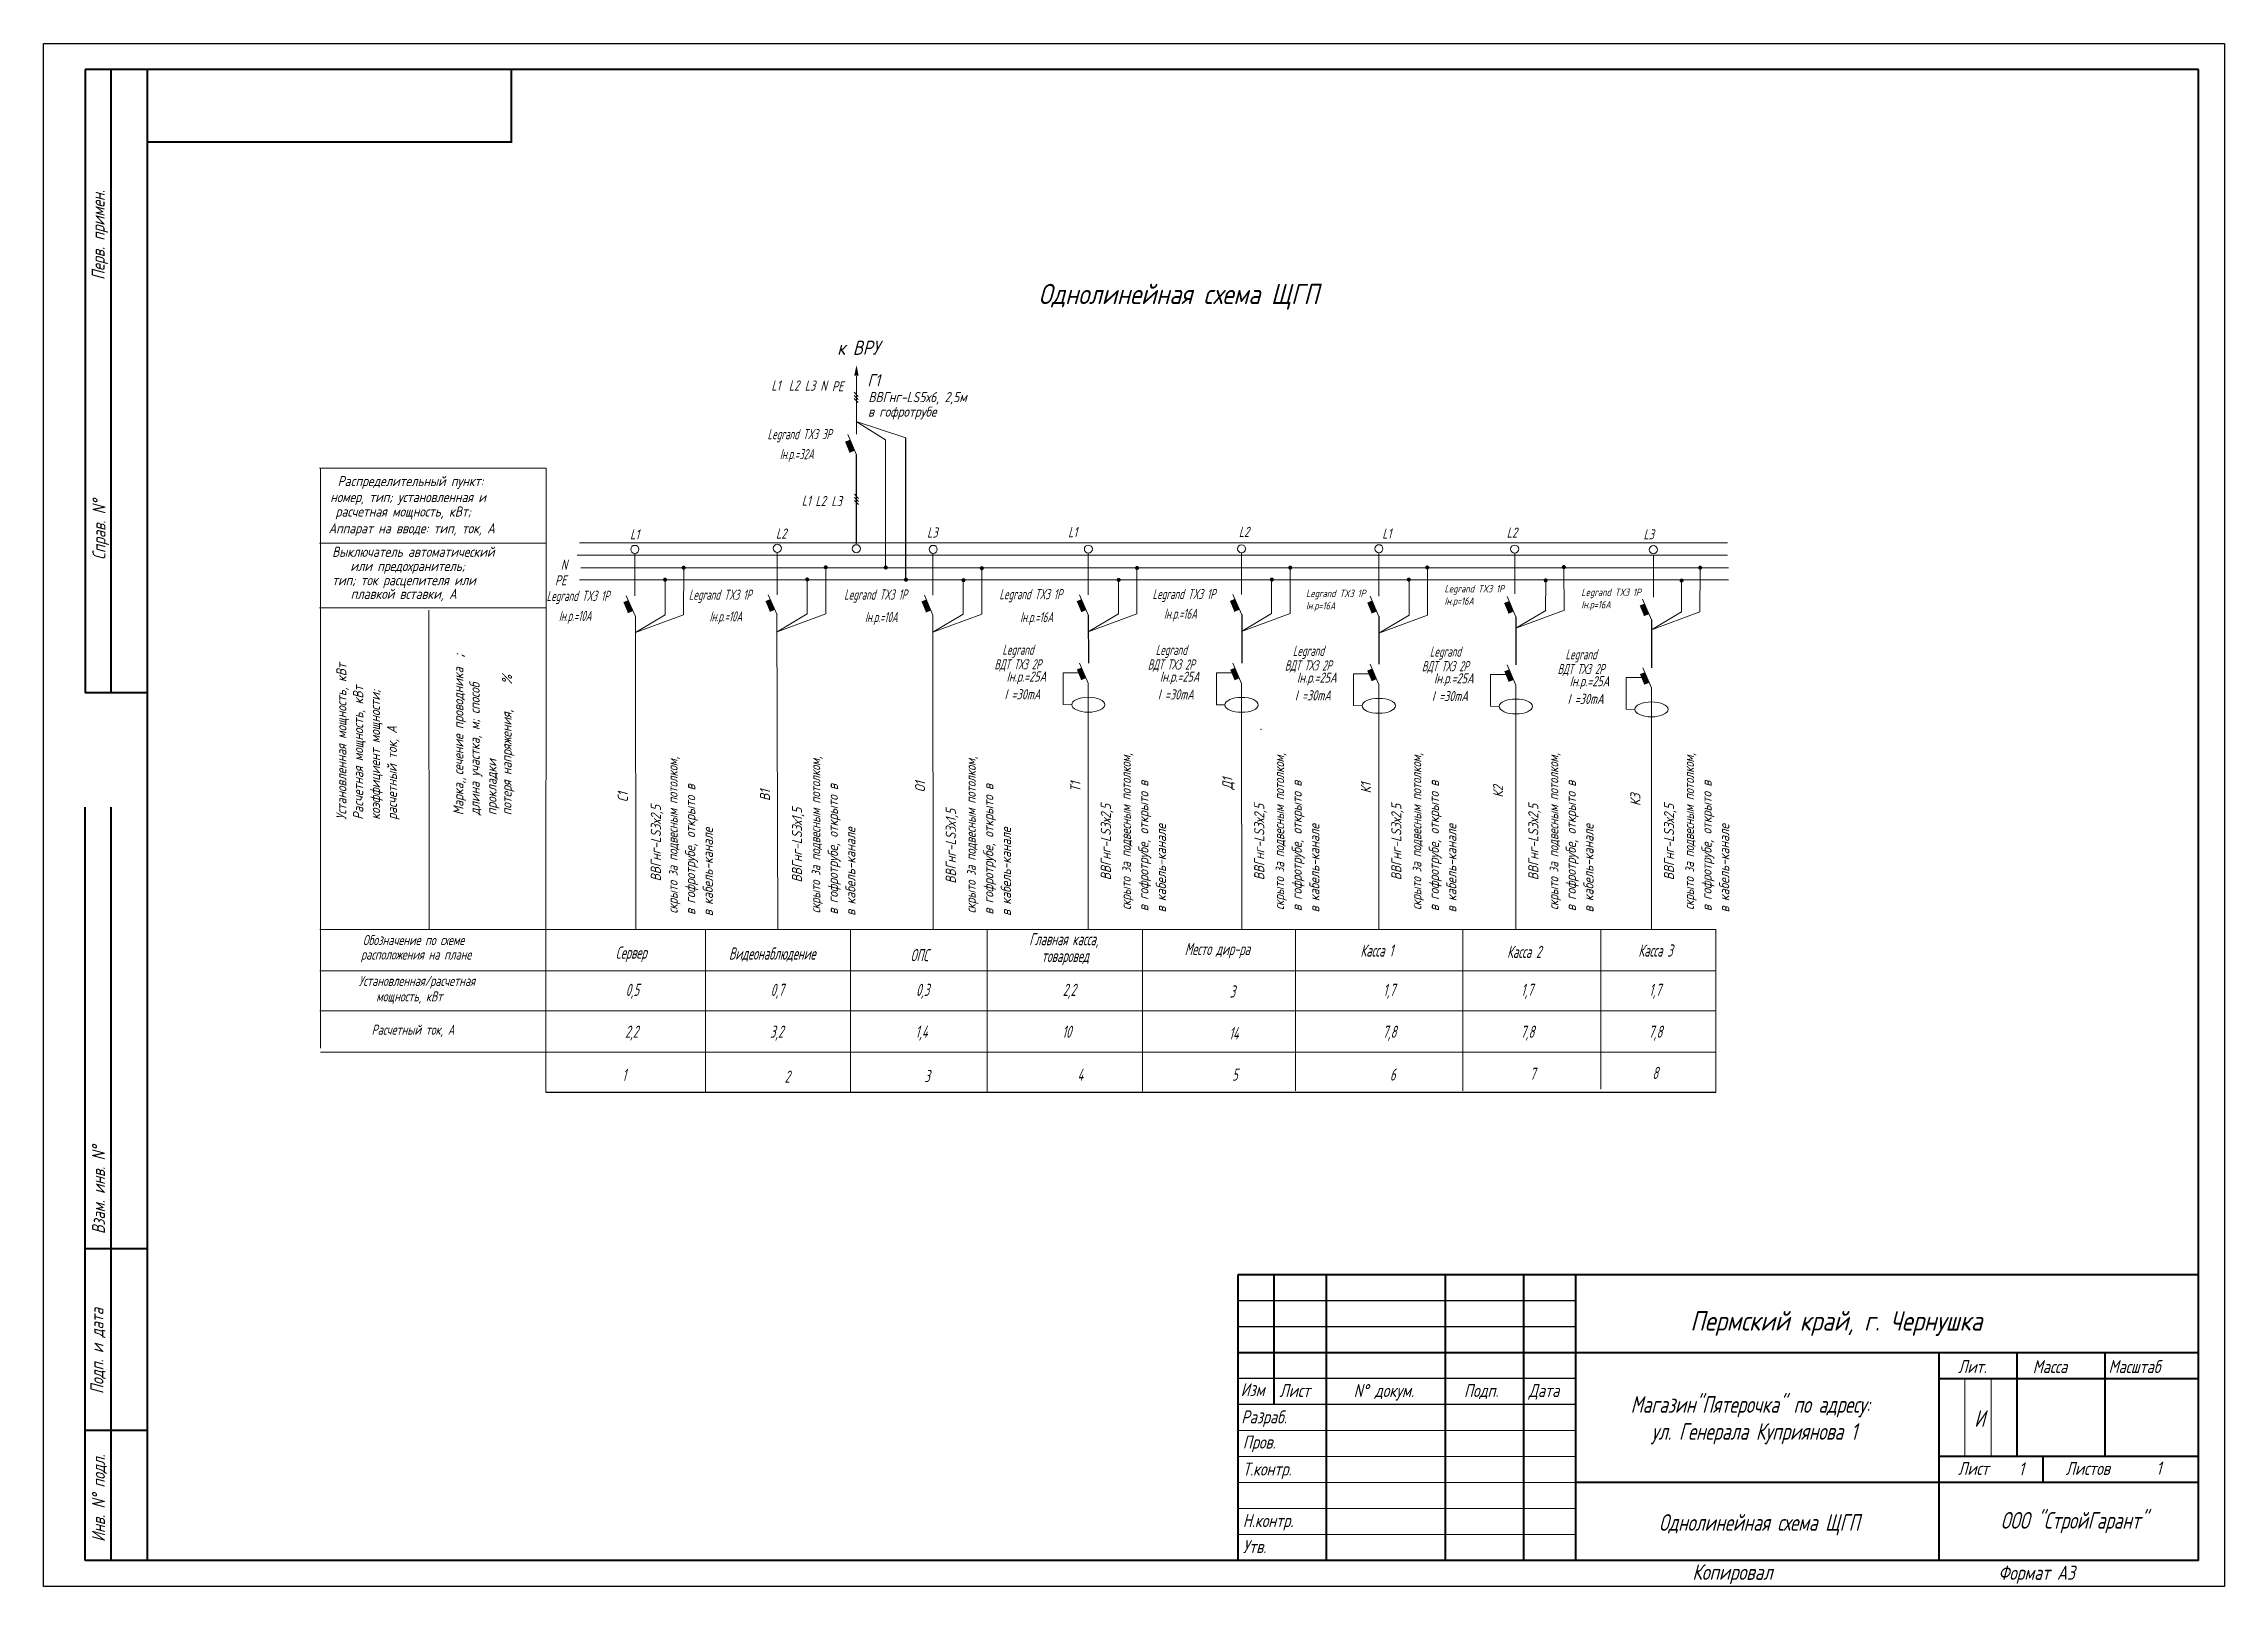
# Model space of a CAD drawing. Header units: millimetres. Extents: x 750 to 1911925457632, y 500 to 46276.
# Drawn here: x 750 to 30221, y 500 to 21340 of the extents above; entities that cross this region are included whole.
import ezdxf
from ezdxf.enums import TextEntityAlignment as Align

# ---------------------------------------------------------------- set-up
doc = ezdxf.new("R2010")
doc.units = ezdxf.units.MM
for name, color, linetype in [('1', 7, 'Continuous'), ('KONTUR', 7, 'Continuous'), ('вова', 7, 'Continuous'), ('Проводки', 1, 'Continuous'), ('Электропроводки', 1, 'Continuous')]:
    doc.layers.add(name, color=color, linetype=linetype)
doc.layers.add('SHTAMP_Ном_пера__98', color=7, linetype='Continuous', lineweight=25, true_color=0x1f1f1f)
for name, color, linetype, lineweight in [('Основная', 7, 'Continuous', 40), ('Стены', 7, 'Continuous', 35), ('текст', 250, 'Continuous', 20), ('тонкая', 7, 'Continuous', 20)]:
    doc.layers.add(name, color=color, linetype=linetype, lineweight=lineweight)
doc.styles.add('ROMANS', font='romans.shx', dxfattribs={"width": 0.7, "oblique": 15, "height": 1})
doc.styles.add('стиль1', font='romans.shx', dxfattribs={"width": 0.75, "oblique": 15, "height": 3.5})

msp = doc.modelspace()

# ---------------------------------------------------------------- texts
at = {"color": 0, "lineweight": 20, "style": 'ROMANS', "oblique": 15}
for s, height, width, p in [('L1', 136.7, 0.7, (10585, 16654)), ('L2', 136.7, 0.7, (10821, 16654)), ('L3', 136.7, 0.7, (11036, 16652)), ('N', 137, 0.7, (11247, 16650)), ('РЕ', 136.7, 0.7, (11403, 16643)), ('L1', 136.7, 0.7, (10995, 15097)), ('L2', 136.7, 0.7, (11180, 15094)), ('L3', 136.7, 0.7, (11395, 15092)), ('L1', 136.7, 0.7, (8676, 14644)), ('L2', 136.7, 0.7, (10647, 14654)), ('L3', 136.7, 0.7, (12689, 14668)), ('L1', 136.7, 0.7, (14596, 14673)), ('L2', 136.7, 0.7, (16902, 14677)), ('L1', 136.7, 0.7, (18841, 14655)), ('L2', 136.7, 0.7, (20522, 14667)), ('L3', 136.7, 0.7, (22370, 14643)), ('РЕ', 136.7, 0.7, (7660, 14022)), ('N', 137, 0.7, (7739, 14232)), ('Iн.р.=25А', 136.7, 0.7, (13763, 12722)), ('Iн.р.=25А', 136.7, 0.7, (15835, 12720)), ('Iн.р.=25А', 136.7, 0.7, (17687, 12707)), ('Iн.р.=25А', 136.7, 0.7, (19539, 12698)), ('Iн.р.=25А', 136.7, 0.7, (21373, 12659)), ('I =30mА', 136.7, 0.7, (13736, 12483)), ('I =30mА', 136.7, 0.7, (15808, 12480)), ('I =30mА', 136.7, 0.7, (17660, 12467)), ('I =30mА', 136.7, 0.7, (19512, 12458)), ('I =30mА', 136.7, 0.7, (21346, 12420)), ('Обозначение по схеме', 136.75, 0.7, (5063, 9162)), ('Сервер', 164.1, 0.6, (8481, 8979)), ('Главная касса,', 164.09, 0.6, (14069, 9161)), ('Место дир-ра', 164.09, 0.6, (16171, 9028)), ('Касса 1', 164.1, 0.6, (18545, 9007)), ('Касса 2', 164.1, 0.6, (20527, 8990)), ('Касса 3', 164.1, 0.6, (22301, 9007)), ('расположения на плане', 136.75, 0.7, (5038, 8967)), ('Видеонаблюдение', 164.09, 0.6, (10011, 8966)), ('ОПС', 164.1, 0.6, (12466, 8945)), ('товаровед', 164.1, 0.6, (14236, 8934)), ('Установленная/расчетная', 136.75, 0.7, (5009, 8611)), ('0,5', 164.1, 0.6, (8616, 8476)), ('0,7', 164.1, 0.6, (10575, 8476)), ('0,3', 164.1, 0.6, (12540, 8476)), ('2,2', 164.1, 0.6, (14523, 8476)), ('3', 164, 0.6, (16778, 8454)), ('1,7', 164.1, 0.6, (18854, 8476)), ('1,7', 164.1, 0.6, (20717, 8476)), ('1,7', 164.1, 0.6, (22447, 8476)), (' мощность, кВт', 136.75, 0.7, (5181, 8401)), ('Расчетный ток, А', 136.75, 0.7, (5182, 7951)), ('2,2', 164.1, 0.6, (8608, 7911)), ('3,2', 164.1, 0.6, (10567, 7911)), ('1,4', 164.1, 0.6, (12532, 7911)), ('10', 164.1, 0.6, (14515, 7910)), ('14', 164.1, 0.6, (16770, 7889)), ('7,8', 164.1, 0.6, (18846, 7910)), ('7,8', 164.1, 0.6, (20709, 7910)), ('7,8', 164.1, 0.6, (22439, 7910)), ('1', 164, 0.6, (8569, 7328)), ('2', 164, 0.6, (10764, 7304)), ('3', 164, 0.6, (12652, 7311)), ('4', 164, 0.6, (14722, 7331)), ('5', 164, 0.6, (16811, 7331)), ('6', 164, 0.6, (18944, 7332)), ('7', 164, 0.6, (20836, 7343)), ('8', 164, 0.6, (22490, 7354))]:
    msp.add_text(s, height=height, dxfattribs=dict(at, width=width)).set_placement(p)
at = {"color": 0, "lineweight": 20, "style": 'ROMANS', "oblique": 15, "width": 0.6}
for s, height, p in [('Legrand TX3 3P', 136.75, (10533, 16065)), ('Iн.р.=32А', 136.7, (10699, 15795)), ('Legrand TX3 1P', 136.75, (7547, 13880)), ('Legrand TX3 1P', 136.75, (9468, 13895)), ('Legrand TX3 1P', 136.75, (11568, 13898)), ('Legrand TX3 1P', 136.75, (13666, 13903)), ('Legrand TX3 1P', 136.75, (15736, 13906)), ('Iн.р.=10А', 136.7, (7713, 13610)), ('Iн.р.=10А', 136.7, (9749, 13603)), ('Iн.р.=10А', 136.7, (11849, 13593)), ('Iн.р.=16А', 136.7, (13946, 13593)), ('Iн.р.=16А', 136.7, (15890, 13639)), ('ВДТ ТХ3 2P', 136.7, (13599, 12955)), ('Legrand', 136.7, (13706, 13153)), ('ВДТ ТХ3 2P', 136.7, (15672, 12953)), ('Legrand', 136.7, (15778, 13151)), ('ВДТ ТХ3 2P', 136.7, (17524, 12940)), ('Legrand', 136.7, (17631, 13138)), ('ВДТ ТХ3 2P', 136.7, (19376, 12930)), ('Legrand', 136.7, (19482, 13128)), ('Legrand', 136.7, (21316, 13090)), ('ВДТ ТХ3 2P', 136.7, (21210, 12892))]:
    msp.add_text(s, height=height, dxfattribs=at).set_placement(p, align=Align.MIDDLE_LEFT)
at = {"color": 0, "linetype": 'ByBlock', "lineweight": 25, "style": 'ROMANS', "oblique": 15, "width": 0.8}
msp.add_text('Пермский край, г. Чернушка', height=263.29, dxfattribs=at).set_placement((23003, 3955))
at = {"layer": '1', "color": 0, "lineweight": 20, "style": 'ROMANS', "oblique": 15, "width": 0.8}
for s, height, p in [('Однолинейная cхема ЩГП', 273.49, (14195, 17821)), ('к ВРУ', 191.4, (11475, 17136)), ('Г1', 164.1, (11883, 16711)), ('ВВГнг-LS5х6, 2,5м', 136.75, (11896, 16497)), ('в гофротрубе', 136.75, (11890, 16300)), ('Раcпределительный пункт:', 136.75, (4723, 15362)), ('номер, тип; установленная и', 136.75, (4624, 15146)), ('расчетная мощность, кВт;', 136.75, (4695, 14951)), ('Аппарат на вводе: тип, ток, А', 136.75, (4601, 14725)), ('Выключатель автоматический', 136.75, (4649, 14407)), ('или предохранитель;', 136.75, (4895, 14215)), ('тип; ток расцепителя или', 136.75, (4649, 14024)), ('плавкой вставки, А', 136.75, (4900, 13839))]:
    msp.add_text(s, height=height, dxfattribs=at).set_placement(p)
at = {"layer": '1', "color": 0, "lineweight": 20, "style": 'ROMANS', "oblique": 15}
for s, height, width, p in [('Установленная мощность, кВт', 136.75, 0.8, (4842, 10856)), (';', 164, 0.8, (6432, 13044)), ('Раcчетная мощность, кВт', 136.75, 0.8, (5069, 10856)), ('Марка, сечение проводника ', 136.75, 0.8, (6423, 10917)), ('длина участка, м; способ', 136.75, 0.8, (6643, 10917)), ('%', 137, 0.8, (7080, 12686)), ('коэффициент мощности;', 136.75, 0.8, (5297, 10856)), ('расчетный ток, А', 136.75, 0.8, (5525, 10856)), ('потеря напряжения,', 136.75, 0.8, (7074, 10917)), ('прокладки', 136.7, 0.8, (6871, 10917)), ('скрыто за подвесным потолком,', 136.75, 0.74, (9318, 9588)), ('скрыто за подвесным потолком,', 136.75, 0.74, (11246, 9593)), ('скрыто за подвесным потолком,', 136.75, 0.74, (13347, 9592)), ('скрыто за подвесным потолком,', 136.75, 0.74, (15443, 9638)), ('скрыто за подвесным потолком,', 136.75, 0.74, (17515, 9638)), ('скрыто за подвесным потолком,', 136.75, 0.74, (19368, 9638)), ('скрыто за подвесным потолком,', 136.75, 0.74, (21220, 9638)), ('скрыто за подвесным потолком,', 136.75, 0.74, (23053, 9638)), (',', 137, 0.8, (6429, 11391)), ('С1', 136.7, 0.8, (8646, 11095)), ('в гофротрубе, открыто в ', 136.75, 0.8, (9556, 9571)), ('В1', 136.7, 0.8, (10567, 11109)), ('в гофротрубе, открыто в ', 136.75, 0.8, (11484, 9576)), ('О1', 136.7, 0.8, (12663, 11228)), ('в гофротрубе, открыто в ', 136.75, 0.8, (13585, 9575)), ('Т1', 136.7, 0.8, (14761, 11232)), ('в гофротрубе, открыто в ', 136.75, 0.8, (15681, 9621)), ('Д1', 136.7, 0.8, (16817, 11264)), ('в гофротрубе, открыто в ', 136.75, 0.8, (17753, 9621)), ('К1', 136.7, 0.8, (18687, 11212)), ('в гофротрубе, открыто в ', 136.75, 0.8, (19606, 9621)), ('К2', 136.7, 0.8, (20474, 11155)), ('в гофротрубе, открыто в ', 136.75, 0.8, (21457, 9621)), ('К3', 136.7, 0.8, (22329, 11042)), ('в гофротрубе, открыто в ', 136.75, 0.8, (23291, 9621)), ('ВВГнг-LS3х2,5', 136.75, 0.8, (9092, 10024)), ('ВВГнг-LS3х1,5', 136.75, 0.8, (10999, 10009)), ('ВВГнг-LS3х1,5', 136.75, 0.8, (13078, 9993)), ('ВВГнг-LS3х2,5', 136.75, 0.8, (15173, 10039)), ('ВВГнг-LS3х2,5', 136.75, 0.8, (17246, 10039)), ('ВВГнг-LS3х2,5', 136.75, 0.8, (19098, 10039)), ('ВВГнг-LS3х2,5', 136.75, 0.8, (20950, 10039)), ('ВВГнг-LS3х2,5', 136.75, 0.8, (22784, 10039)), ('в кабель-канале', 136.75, 0.8, (9794, 9554)), ('в кабель-канале', 136.75, 0.8, (11721, 9559)), ('в кабель-канале', 136.75, 0.8, (13823, 9557)), ('в кабель-канале', 136.75, 0.8, (15918, 9604)), ('в кабель-канале', 136.75, 0.8, (17991, 9604)), ('в кабель-канале', 136.75, 0.8, (19843, 9604)), ('в кабель-канале', 136.75, 0.8, (21695, 9604)), ('в кабель-канале', 136.75, 0.8, (23529, 9604))]:
    msp.add_text(s, height=height, rotation=90, dxfattribs=dict(at, width=width)).set_placement(p)
at = {"layer": 'SHTAMP_Ном_пера__98', "color": 0, "linetype": 'ByBlock', "lineweight": 25, "char_height": 225, "attachment_point": 5, "line_spacing_factor": 0.971274, "style": 'ROMANS'}
for s, insert, width in [('Магазин"Пятерочка" по адресу:\\P ул. Генерала Куприянова 1', (23814, 2744), 3873.2), ('И', (26912, 2767), 3689.6), ('Однолинейная схема ЩГП', (23934, 1332), 3689.6), ('ООО "СтройГарант"', (28187, 1361), 3689.6)]:
    msp.add_mtext(s, dxfattribs=dict(at, insert=insert, width=width))
at = {"layer": 'Стены', "color": 0, "linetype": 'ByBlock', "lineweight": 25, "char_height": 100, "width": 1391.5, "attachment_point": 1, "style": 'ROMANS'}
for insert in [(17809, 13963), (19681, 14026), (21530, 13979)]:
    msp.add_mtext('Legrand TX3 1P\\PIн.р=16А', dxfattribs=dict(at, insert=insert))
at = {"layer": 'текст', "color": 0, "style": 'стиль1', "oblique": 15, "width": 0.75}
for s, p in [('Перв. примен.', (1575, 18148)), ('Справ. N%%d', (1586, 14367)), ('Взам. инв. N%%d', (1579, 5259)), ('Подп. и дата', (1559, 3099)), ('Инв. N%%d подл.', (1579, 1101))]:
    msp.add_text(s, height=175.42, rotation=90, dxfattribs=at).set_placement(p)
for s, height, p in [('Лит.', 175.4, (26622, 3381)), ('Масса', 175.4, (27631, 3381)), ('Масштаб', 175.4, (28655, 3381)), ('Изм', 175.4, (16927, 3069)), ('Лист', 175.4, (17451, 3058)), ('N%%d докум. ', 175.42, (18454, 3058)), ('Подп.', 175.4, (19945, 3058)), ('Дата', 175.4, (20819, 3058)), ('Разраб.', 175.4, (16935, 2701)), ('Пров.', 175.4, (16956, 2361)), ('Т.контр.', 175.4, (16956, 1997)), ('Лист', 175.4, (26622, 2005)), ('1', 175, (27443, 2000)), ('Листов', 175.4, (28076, 2005)), ('1', 175, (29301, 2010)), ('Н.контр.', 175.4, (16956, 1301)), ('Утв.', 175.4, (16956, 949)), ('Копировал', 210.5, (23031, 588)), ('Формат А3', 193, (27166, 588))]:
    msp.add_text(s, height=height, dxfattribs=at).set_placement(p)

# ---------------------------------------------------------------- hatches: boundary and pattern name
at = {"layer": 'Проводки', "lineweight": 20, "ltscale": 0.5}
h = msp.add_hatch(color=0, dxfattribs=at)
h.paths.add_polyline_path([(11735, 16997), (11735, 16854), (11764, 16854)])
h.paths.add_polyline_path([(11735, 16997), (11705, 16854), (11735, 16854)])

# ---------------------------------------------------------------- linework, layer by layer
at = {"color": 0, "lineweight": 20}
for p, q in [((11731, 16234), (12127, 15990)), ((9399, 13625), (9400, 14259)), ((11320, 13639), (11320, 14271)), ((13428, 13634), (13428, 14266)), ((15525, 13638), (15525, 14269)), ((17595, 13642), (17595, 14273)), ((19452, 13619), (19452, 14250)), ((21298, 13685), (21294, 14255)), ((23134, 13666), (23136, 14247)), ((9149, 13624), (9149, 14092)), ((11070, 13639), (11070, 14107)), ((13178, 13634), (13178, 14102)), ((15275, 13637), (15275, 14105)), ((17345, 13641), (17345, 14109)), ((19202, 13618), (19202, 14086)), ((21048, 13684), (21049, 14076)), ((22884, 13665), (22885, 14087)), ((8748, 13386), (9149, 13624)), ((10661, 13395), (11070, 13639)), ((12769, 13390), (13178, 13634)), ((14866, 13394), (15275, 13637)), ((16938, 13399), (17345, 13641)), ((18793, 13375), (19202, 13618)), ((20645, 13442), (21052, 13684)), ((22478, 13423), (22884, 13665)), ((14526, 12842), (14526, 12413)), ((14741, 12842), (14526, 12842)), ((16598, 12840), (16598, 12410)), ((16813, 12840), (16598, 12840)), ((18451, 12827), (18451, 12397)), ((18666, 12827), (18451, 12827)), ((20302, 12818), (20302, 12388)), ((20517, 12818), (20302, 12818)), ((22136, 12779), (22136, 12350)), ((22351, 12779), (22136, 12779)), ((14526, 12413), (14643, 12410)), ((16598, 12410), (16715, 12408)), ((18451, 12397), (18568, 12395)), ((20302, 12388), (20420, 12386)), ((22136, 12350), (22253, 12347)), ((4483, 9373), (23349, 9373)), ((9693, 9377), (9693, 7178)), ((11652, 9375), (11652, 7178)), ((13503, 9372), (13503, 7184)), ((15600, 9376), (15600, 7188)), ((17669, 9376), (17670, 7192)), ((19931, 9376), (19931, 7194)), ((21794, 9376), (21794, 7218)), ((23349, 9376), (23349, 7178)), ((4483, 8816), (23349, 8816)), ((4483, 8273), (23349, 8273)), ((4490, 7716), (23349, 7716))]:
    msp.add_line(p, q, dxfattribs=at)
at = {"color": 0, "lineweight": 20, "ltscale": 0.5}
msp.add_line((12127, 15990), (12127, 14260), dxfattribs=at)
for p, q in [((12404, 14112), (12401, 16016)), ((11733, 14581), (11733, 15785)), ((14867, 13620), (14870, 12971)), ((16942, 13628), (16943, 12969)), ((18792, 13605), (18795, 12956)), ((20644, 13597), (20647, 12947)), ((22478, 13557), (22480, 12908)), ((7538, 7178), (23349, 7178))]:
    msp.add_line(p, q)
at = {"color": 0}
for p, q in [((21450, 4359), (16889, 4359)), ((21450, 4008), (16889, 4008)), ((21450, 3307), (16889, 3307)), ((21450, 2956), (16889, 2956)), ((26361, 851), (26361, 851))]:
    msp.add_line(p, q, dxfattribs=at)
at = {"color": 0, "lineweight": 20}
for centre in [(14868, 12410), (16940, 12408), (18793, 12395), (20645, 12386), (22478, 12347)]:
    msp.add_ellipse(centre, major_axis=(-225, 0), ratio=0.448481, dxfattribs=at)
at = {"layer": '1', "color": 0, "lineweight": 20}
for p, q in [((11731, 16234), (12401, 16016)), ((4480, 15605), (7543, 15605)), ((4494, 7769), (4492, 15605)), ((7543, 15605), (7538, 7178)), ((4480, 14593), (7543, 14593)), ((7992, 14596), (23506, 14595)), ((8740, 13882), (8740, 14453)), ((10661, 13896), (10661, 14467)), ((12769, 13891), (12769, 14453)), ((14866, 13895), (14866, 14457)), ((16936, 13899), (16936, 14461)), ((18793, 13876), (18793, 14463)), ((20631, 13907), (20632, 14458)), ((7961, 14432), (23506, 14431)), ((8011, 14259), (13663, 14259)), ((11206, 14260), (23519, 14260)), ((22505, 13863), (22505, 14434)), ((7994, 14095), (13759, 14095)), ((8748, 13600), (8623, 13882)), ((9144, 14095), (23519, 14095)), ((10661, 13624), (10543, 13896)), ((12769, 13619), (12652, 13891)), ((14866, 13622), (14749, 13895)), ((16942, 13626), (16819, 13899)), ((18793, 13603), (18675, 13876)), ((20644, 13597), (20526, 13870)), ((4480, 13718), (7543, 13718)), ((5957, 13689), (5959, 9375)), ((8710, 13680), (8645, 13652)), ((8748, 13386), (9399, 13625)), ((8751, 9380), (8748, 13600)), ((10631, 13694), (10565, 13667)), ((10672, 9374), (10660, 13626)), ((10661, 13395), (11320, 13639)), ((12739, 13689), (12673, 13662)), ((12769, 13390), (13428, 13634)), ((12773, 9375), (12769, 13618)), ((14836, 13693), (14771, 13665)), ((14866, 13394), (15525, 13638)), ((16906, 13697), (16841, 13669)), ((16938, 13399), (17595, 13642)), ((18763, 13674), (18697, 13646)), ((18793, 13375), (19452, 13619)), ((20607, 13674), (20541, 13647)), ((20645, 13442), (21302, 13685)), ((22478, 13557), (22357, 13836)), ((22439, 13641), (22373, 13613)), ((22478, 13423), (23134, 13666)), ((14868, 12700), (14750, 12972)), ((16940, 12697), (16823, 12970)), ((14867, 10800), (14867, 12701)), ((16940, 10798), (16940, 12699)), ((18793, 12684), (18675, 12957)), ((18792, 10785), (18792, 12686)), ((20645, 12675), (20527, 12947)), ((20644, 10775), (20644, 12677)), ((22478, 12636), (22361, 12909)), ((22477, 10737), (22477, 12638))]:
    msp.add_line(p, q, dxfattribs=at)
at = {"layer": '1', "color": 0, "lineweight": 20, "const_width": 27.3}
for points in [[(9386, 14260, 1), (9413, 14260, 1)], [(11306, 14266, 1), (11333, 14266, 1)], [(12117, 14263, 1), (12144, 14263, 1)], [(13415, 14253, 1), (13443, 14253, 1)], [(15513, 14257, 1), (15540, 14257, 1)], [(17583, 14261, 1), (17610, 14261, 1)], [(19435, 14264, 1), (19462, 14264, 1)], [(21280, 14269, 1), (21308, 14269, 1)], [(23123, 14261, 1), (23150, 14261, 1)], [(9135, 14099, 1), (9162, 14099, 1)], [(11056, 14102, 1), (11083, 14102, 1)], [(12390, 14098, 1), (12418, 14098, 1)], [(13167, 14092, 1), (13194, 14092, 1)], [(15264, 14096, 1), (15292, 14096, 1)], [(17334, 14100, 1), (17362, 14100, 1)], [(19185, 14100, 1), (19212, 14100, 1)], [(21036, 14089, 1), (21063, 14089, 1)], [(22872, 14087, 1), (22899, 14087, 1)]]:
    msp.add_lwpolyline(points, format="xyb", close=True, dxfattribs=at)
at = {"layer": '1', "color": 0, "lineweight": 20}
for centre in [(8740, 14508), (10665, 14522), (11733, 14517), (12772, 14508), (14869, 14512), (16939, 14516), (18795, 14517), (20630, 14512), (22504, 14504)]:
    msp.add_circle(centre, 54.7, dxfattribs=at)
msp.add_point((17203, 12075), dxfattribs=at)
for points in [[(8650, 13822), (8650, 13822), (8585, 13795), (8710, 13680)], [(8585, 13795), (8645, 13652), (8710, 13680)], [(8710, 13680), (8710, 13680), (8650, 13822)], [(10571, 13836), (10571, 13836), (10505, 13809), (10631, 13694)], [(10505, 13809), (10565, 13667), (10631, 13694)], [(10631, 13694), (10631, 13694), (10571, 13836)], [(12679, 13831), (12679, 13831), (12613, 13804), (12739, 13689)], [(12613, 13804), (12673, 13662), (12739, 13689)], [(12739, 13689), (12739, 13689), (12679, 13831)], [(14776, 13835), (14776, 13835), (14711, 13808), (14836, 13693)], [(14711, 13808), (14771, 13665), (14836, 13693)], [(14836, 13693), (14836, 13693), (14776, 13835)], [(16846, 13839), (16846, 13839), (16781, 13811), (16906, 13697)], [(16781, 13811), (16841, 13669), (16906, 13697)], [(16906, 13697), (16906, 13697), (16846, 13839)], [(18703, 13816), (18703, 13816), (18637, 13788), (18763, 13674)], [(18637, 13788), (18697, 13646), (18763, 13674)], [(18763, 13674), (18763, 13674), (18703, 13816)], [(20553, 13810), (20553, 13810), (20487, 13783), (20613, 13668)], [(20487, 13783), (20548, 13640), (20613, 13668)], [(20613, 13668), (20613, 13668), (20553, 13810)], [(22385, 13776), (22385, 13776), (22319, 13749), (22445, 13634)], [(22319, 13749), (22379, 13607), (22445, 13634)], [(22445, 13634), (22445, 13634), (22385, 13776)], [(14778, 12912), (14778, 12912), (14712, 12885), (14838, 12770)], [(14712, 12885), (14772, 12742), (14838, 12770)], [(14838, 12770), (14838, 12770), (14778, 12912)], [(16850, 12910), (16850, 12910), (16785, 12882), (16910, 12768)], [(16785, 12882), (16845, 12740), (16910, 12768)], [(16910, 12768), (16910, 12768), (16850, 12910)], [(18702, 12897), (18702, 12897), (18637, 12869), (18763, 12755)], [(18637, 12869), (18697, 12727), (18763, 12755)], [(18763, 12755), (18763, 12755), (18702, 12897)], [(20554, 12887), (20554, 12887), (20489, 12860), (20614, 12745)], [(20489, 12860), (20549, 12718), (20614, 12745)], [(20614, 12745), (20614, 12745), (20554, 12887)], [(22388, 12849), (22388, 12849), (22322, 12822), (22448, 12707)], [(22322, 12822), (22382, 12679), (22448, 12707)], [(22448, 12707), (22448, 12707), (22388, 12849)]]:
    msp.add_solid(points, dxfattribs=at)
at = {"layer": 'KONTUR', "color": 0}
for p, q in [((750, 500), (750, 21340)), ((750, 21340), (30221, 21340)), ((30221, 21340), (30221, 500)), ((30221, 500), (750, 500))]:
    msp.add_line(p, q, dxfattribs=at)
at = {"layer": 'вова', "color": 0, "lineweight": 20}
for p, q in [((11733, 16066), (11737, 16848)), ((11702, 16630), (11757, 16575)), ((11702, 16589), (11757, 16534)), ((11702, 16548), (11757, 16493)), ((11733, 15785), (11616, 16058)), ((11706, 15847), (11640, 15819)), ((11706, 15252), (11761, 15197)), ((11706, 15211), (11761, 15156)), ((11706, 15170), (11761, 15115))]:
    msp.add_line(p, q, dxfattribs=at)
for points in [[(11646, 15989), (11646, 15989), (11580, 15962), (11706, 15847)], [(11580, 15962), (11640, 15819), (11706, 15847)]]:
    msp.add_solid(points, dxfattribs=at)
at = {"layer": 'Основная', "color": 0}
for p, q in [((1311, 20989), (1311, 12569)), ((29870, 20989), (1311, 20989)), ((1662, 12569), (1662, 20989)), ((2153, 3658), (2153, 20989)), ((7072, 19998), (7072, 20981)), ((29870, 851), (29870, 20989)), ((7065, 20007), (2153, 20007)), ((2153, 12569), (1311, 12569)), ((1311, 851), (1311, 11025)), ((1662, 851), (1662, 11025)), ((2153, 5061), (1311, 5061)), ((16889, 4710), (16889, 851)), ((29870, 4710), (16889, 4710)), ((17380, 2956), (17380, 4710)), ((18082, 4710), (18082, 851)), ((19695, 851), (19695, 4710)), ((20748, 4710), (20748, 851)), ((21450, 4710), (21450, 851)), ((2153, 851), (2153, 3658)), ((16889, 3658), (29870, 3658)), ((26361, 3658), (26361, 851)), ((27414, 3658), (27414, 2254)), ((28607, 3658), (28607, 2254)), ((26361, 3307), (29870, 3307)), ((2153, 2605), (1311, 2605)), ((29870, 2254), (26361, 2254)), ((27765, 2254), (27765, 1903)), ((29870, 1903), (21450, 1903)), ((29870, 851), (1311, 851))]:
    msp.add_line(p, q, dxfattribs=at)
at = {"layer": 'тонкая', "color": 0}
for p, q in [((26711, 3292), (26711, 2254)), ((27068, 3292), (27068, 2254)), ((16889, 2605), (21450, 2605)), ((21450, 2254), (16889, 2254)), ((21450, 1903), (16889, 1903))]:
    msp.add_line(p, q, dxfattribs=at)
for points in [[(16889, 1553), (21450, 1553)], [(16889, 1202), (21450, 1202)]]:
    msp.add_lwpolyline(points, dxfattribs=at)
at = {"layer": 'Электропроводки', "color": 0, "lineweight": 20}
for p, q in [((14868, 10798), (14868, 9373)), ((16941, 10796), (16941, 9373)), ((18793, 10782), (18793, 9373)), ((20645, 10773), (20645, 9373)), ((22479, 10735), (22479, 9376))]:
    msp.add_line(p, q, dxfattribs=at)

msp.set_redraw_order([(e.dxf.handle, doc.entitydb.next_handle()) for e in msp.query("TEXT MTEXT ATTDEF DIMENSION ARC_DIMENSION")])  # texts and dimensions are drawn at this point

doc.saveas('drawing.dxf')
